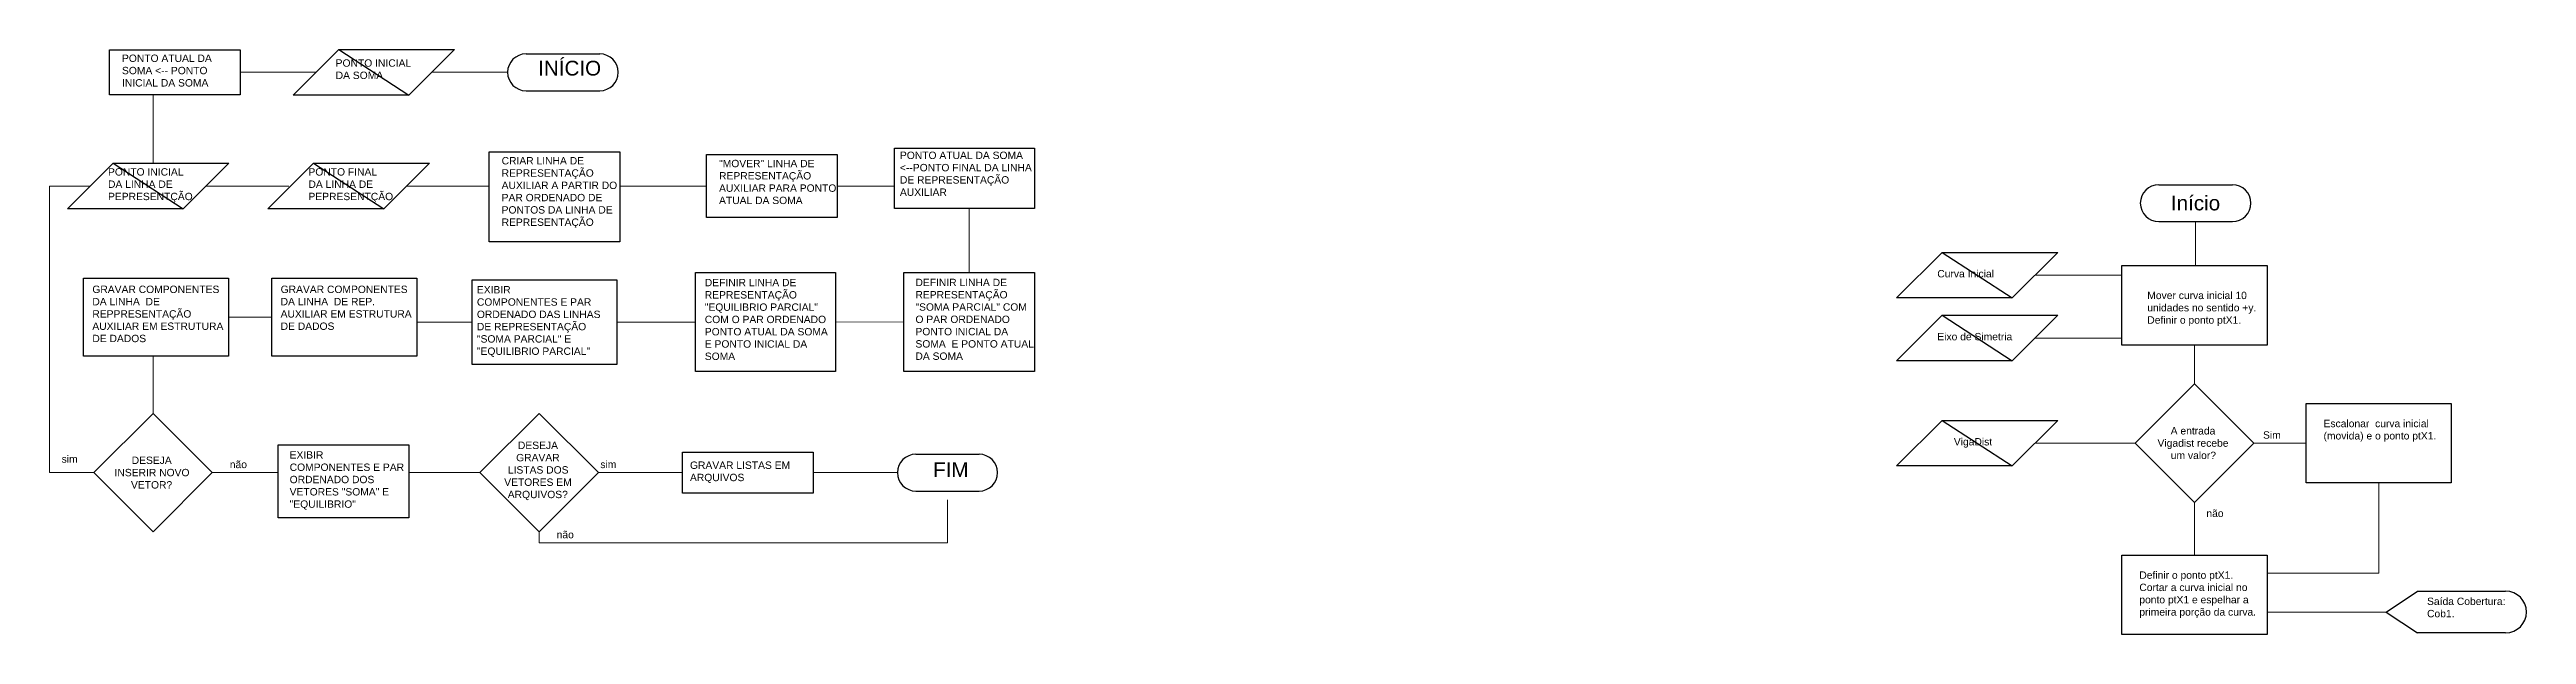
# Model space of a CAD drawing. Header units: metres. Extents: x 114 to 267, y 319 to 368.
# Drawn here: x 199.8 to 267, y 349.3 to 365.2 of the extents above; entities that cross this region are included whole.
import ezdxf

# ---------------------------------------------------------------- set-up
doc = ezdxf.new("R2010")
doc.units = ezdxf.units.M
doc.header["$LTSCALE"] = 0.0002
doc.layers.add('ARQ_0', color=7, linetype='Continuous', true_color=0xff7400, plot=False)
doc.layers.add('ARQ_ALV CT', color=4, linetype='Continuous')
doc.layers.add('ARQ_TXT 01', color=1, linetype='Continuous')
doc.layers.add('ARQ_COTA_AZUL', color=5, linetype='Continuous', lineweight=20, true_color=0x0000ff)
doc.styles.add('Arial', font='arial.ttf')
doc.styles.add('IBTH ANNOT .2', font='arial.ttf', dxfattribs={"height": 0.002})
doc.styles.add('IBTH ANNOT.4', font='arial.ttf', dxfattribs={"height": 0.004})
doc.dimstyles.new('IBHT_MILIMETRADA_INTERNA$7', dxfattribs={"dimtxt": 0.002, "dimasz": 0.004, "dimexe": 0.002, "dimexo": 0.001, "dimgap": 0.0005, "dimtad": 1, "dimdec": 0, "dimlfac": 1000, "dimzin": 4, "dimtxsty": 'Arial', "dimblk": 'DOTSMALL', "dimcen": 0.0005, "dimdle": 0.001, "dimclrd": 256, "dimclre": 256, "dimclrt": 1, "dimadec": 0, "dimazin": 0, "dimtfac": 1, "dimtdec": 0, "dimtmove": 0, "dimatfit": 2, "dimfxl": 0.003, "dimfxlon": 1, "dimlwd": -1, "dimarcsym": 0})

msp = doc.modelspace()

# ---------------------------------------------------------------- texts
at = {"layer": 'ARQ_TXT 01', "attachment_point": 1}
for s, width, heights, insert, char_height, style in [('PONTO ATUAL DA SOMA <-- PONTO INICIAL DA SOMA', 3.32491, [1.482], (201.727, 365.047), 0.2, 'IBTH ANNOT .2'), ('PONTO INICIAL \\PDA SOMA', 2.55899, [0], (207.524, 364.917), 0.2, 'IBTH ANNOT .2'), ('INÍCIO', 2, [0], (213.019, 364.878), 0.4, 'IBTH ANNOT.4'), ('PONTO INICIAL \\PDA LINHA DE PEPRESENTÇÃO', 2.55899, [0], (201.348, 361.963), 0.2, 'IBTH ANNOT .2'), ('PONTO FINAL\\PDA LINHA DE PEPRESENTÇÃO', 2.55899, [0], (206.786, 361.963), 0.2, 'IBTH ANNOT .2'), ('Início', 2, [0], (257.315, 361.219), 0.4, 'IBTH ANNOT.4'), ('Curva Inicial', 2.55899, [0], (250.977, 359.2), 0.2, 'IBTH ANNOT .2'), ('Eixo de Simetria', 2.55899, [0], (250.977, 357.493), 0.2, 'IBTH ANNOT .2'), ('\\pi0.46596;A entrada \\P\\pi0.10928;Vigadist recebe \\P\\pi0.46842;um valor? ', 2.13165, [0], (256.843, 354.937), 0.2, 'IBTH ANNOT .2'), ('\\pi1.0542;Sim', 2.55899, [0], (258.76, 354.823), 0.2, 'IBTH ANNOT .2'), ('\\pi1.0755;sim', 2.55899, [0], (199.015, 354.171), 0.2, 'IBTH ANNOT .2'), ('\\pi0.53295;DESEJA \\P\\pi0.48506;GRAVAR \\P\\pi0.26044;LISTAS DOS \\P\\pi0.16105;VETORES EM \\P\\pi0.25771;ARQUIVOS?', 2.13165, [0], (211.936, 354.543), 0.2, 'IBTH ANNOT .2'), ('VigaDist', 2.55899, [0], (251.426, 354.64), 0.2, 'IBTH ANNOT .2'), ('\\pi0.53295;DESEJA \\P\\pi0.06828;INSERIR NOVO \\P\\pi0.51453;VETOR?', 2.13165, [0], (201.457, 354.137), 0.2, 'IBTH ANNOT .2'), ('\\pi1.0608;não', 2.55899, [0], (203.592, 354.024), 0.2, 'IBTH ANNOT .2'), ('\\pi1.0755;sim', 2.55899, [0], (213.63, 354.024), 0.2, 'IBTH ANNOT .2'), ('GRAVAR LISTAS EM ARQUIVOS', 3.32491, [1.482], (217.137, 354.004), 0.2, 'IBTH ANNOT .2'), ('FIM', 2, [0], (223.733, 353.98), 0.4, 'IBTH ANNOT.4'), ('\\pi1.0608;não', 2.55899, [0], (212.459, 352.12), 0.2, 'IBTH ANNOT .2'), ('\\pi1.0608;não', 2.55899, [0], (257.217, 352.697), 0.2, 'IBTH ANNOT .2')]:
    msp.add_mtext_dynamic_manual_height_columns(s, width=width, gutter_width=2, heights=heights, dxfattribs=dict(at, insert=insert, char_height=char_height, style=style))
at = {"layer": 'ARQ_TXT 01', "char_height": 0.2, "attachment_point": 1, "style": 'IBTH ANNOT .2'}
for s, insert, width in [('CRIAR LINHA DE REPRESENTAÇÃO AUXILIAR A PARTIR DO PAR ORDENADO DE PONTOS DA LINHA DE REPRESENTAÇÃO', (212.027, 362.266), 3.20637), ('PONTO ATUAL DA SOMA <--PONTO FINAL DA LINHA DE REPRESENTAÇÃO AUXILIAR', (222.833, 362.413), 3.79694), ('"MOVER" LINHA DE REPRESENTAÇÃO AUXILIAR PARA PONTO ATUAL DA SOMA', (217.926, 362.19), 3.20637), ('DEFINIR LINHA DE REPRESENTAÇÃO  "EQUILIBRIO PARCIAL" COM O PAR ORDENADO PONTO ATUAL DA SOMA  E PONTO INICIAL DA SOMA', (217.539, 358.96), 3.48783), ('DEFINIR LINHA DE REPRESENTAÇÃO  "SOMA PARCIAL" COM O PAR ORDENADO PONTO INICIAL DA SOMA  E PONTO ATUAL DA SOMA', (223.254, 358.963), 3.23162), ('GRAVAR COMPONENTES DA LINHA  DE REPPRESENTAÇÃO  AUXILIAR EM ESTRUTURA DE DADOS ', (200.923, 358.776), 3.66862), ('GRAVAR COMPONENTES DA LINHA  DE REP. AUXILIAR EM ESTRUTURA DE DADOS ', (206.031, 358.776), 3.66862), ('EXIBIR\\PCOMPONENTES E PAR ORDENADO DAS LINHAS DE REPRESENTAÇÃO "SOMA PARCIAL" E "EQUILIBRIO PARCIAL"', (211.356, 358.765), 3.68995), ('Mover curva inicial 10 unidades no sentido +y.\\PDefinir o ponto ptX1.', (256.674, 358.611), 3.66862), ('Escalonar  curva inicial (movida) e o ponto ptX1. ', (261.456, 355.135), 3.66862), ('EXIBIR\\PCOMPONENTES E PAR ORDENADO DOS VETORES "SOMA" E "EQUILIBRIO"', (206.276, 354.282), 3.23162), ('Definir o ponto ptX1.\\PCortar a curva inicial no ponto ptX1 e espelhar a primeira porção da curva.', (256.458, 351.021), 3.66862), ('Saída Cobertura:\\PCob1.', (264.264, 350.31), 3.66862)]:
    msp.add_mtext(s, dxfattribs=dict(at, insert=insert, width=width))

# ---------------------------------------------------------------- blocks, each defined once
blk = doc.blocks.new('_DotSmall')
at = {"color": 0, "linetype": 'ByBlock', "const_width": 0.5}
blk.add_lwpolyline([(-0.0625, 0, 1), (0.0625, 0, 1)], format="xyb", close=True, dxfattribs=at)

# ---------------------------------------------------------------- linework, layer by layer
at = {"layer": 'ARQ_0'}
for p, q in [((207.608, 365.184), (209.514, 363.946)), ((201.485, 362.099), (203.391, 360.861)), ((206.923, 362.099), (208.828, 360.861)), ((251.106, 359.68), (253.012, 358.442)), ((251.106, 357.972), (253.012, 356.735)), ((251.106, 355.12), (253.012, 353.882))]:
    msp.add_line(p, q, dxfattribs=at)
at = {"layer": 'ARQ_ALV CT'}
for p, q in [((212.689, 365.065), (214.689, 365.065)), ((212.689, 364.065), (214.689, 364.065)), ((256.985, 361.515), (258.985, 361.515)), ((256.985, 360.515), (258.985, 360.515)), ((223.266, 354.201), (224.981, 354.201)), ((223.266, 353.201), (224.981, 353.201)), ((263.151, 349.919), (264.001, 350.484)), ((264.001, 350.484), (266.397, 350.484)), ((263.151, 349.919), (264.001, 349.355)), ((266.397, 349.355), (264.001, 349.355))]:
    msp.add_line(p, q, dxfattribs=at)
for points in [[(201.389, 365.174), (204.933, 365.174), (204.933, 363.956), (201.389, 363.956)], [(207.608, 365.184), (210.751, 365.184), (209.514, 363.946), (206.371, 363.946)], [(211.689, 362.408), (215.233, 362.408), (215.233, 359.969), (211.689, 359.969)], [(217.589, 362.332), (221.133, 362.332), (221.133, 360.627), (217.589, 360.627)], [(222.685, 362.508), (226.482, 362.508), (226.482, 360.87), (222.685, 360.87)], [(201.485, 362.099), (204.628, 362.099), (203.391, 360.861), (200.248, 360.861)], [(206.923, 362.099), (210.066, 362.099), (208.828, 360.861), (205.685, 360.861)], [(251.106, 359.68), (254.249, 359.68), (253.012, 358.442), (249.869, 358.442)], [(200.681, 358.978), (204.619, 358.978), (204.619, 356.866), (200.681, 356.866)], [(205.789, 358.978), (209.727, 358.978), (209.727, 356.866), (205.789, 356.866)], [(211.226, 358.938), (215.15, 358.938), (215.15, 356.637), (211.226, 356.637)], [(217.286, 359.133), (221.089, 359.133), (221.089, 356.442), (217.286, 356.442)], [(222.938, 359.136), (226.482, 359.136), (226.482, 356.446), (222.938, 356.446)], [(255.987, 359.319), (259.924, 359.319), (259.924, 357.165), (255.987, 357.165)], [(251.106, 357.972), (254.249, 357.972), (253.012, 356.735), (249.869, 356.735)], [(257.956, 352.892), (259.564, 354.501), (257.956, 356.109), (256.347, 354.501)], [(260.985, 355.577), (264.922, 355.577), (264.922, 353.424), (260.985, 353.424)], [(202.569, 352.093), (204.178, 353.701), (202.569, 355.31), (200.961, 353.701)], [(213.044, 352.093), (214.653, 353.701), (213.044, 355.31), (211.436, 353.701)], [(251.106, 355.12), (254.249, 355.12), (253.012, 353.882), (249.869, 353.882)], [(205.961, 354.455), (209.505, 354.455), (209.505, 352.479), (205.961, 352.479)], [(216.937, 354.255), (220.481, 354.255), (220.481, 353.148), (216.937, 353.148)], [(255.987, 351.463), (259.924, 351.463), (259.924, 349.31), (255.987, 349.31)]]:
    msp.add_lwpolyline(points, close=True, dxfattribs=at)
for centre, radius, start, end in [((212.689, 364.565), 0.5, 90, 270), ((214.689, 364.565), 0.5, 270, 90), ((256.985, 361.015), 0.5, 90, 270), ((258.985, 361.015), 0.5, 270, 90), ((223.266, 353.701), 0.5, 90, 270), ((224.981, 353.701), 0.5, 270, 90), ((266.397, 349.919), 0.565, 270, 90)]:
    msp.add_arc(centre, radius, start, end, dxfattribs=at)
at = {"layer": 'ARQ_COTA_AZUL'}
for p, q in [((262.954, 350.973), (262.954, 353.424)), ((213.044, 352.093), (213.044, 351.798))]:
    msp.add_line(p, q, dxfattribs=at)
msp.add_lwpolyline([(200.961, 353.701), (199.762, 353.701)], dxfattribs=at)

msp.set_redraw_order([(e.dxf.handle, doc.entitydb.next_handle()) for e in msp.query("TEXT MTEXT ATTDEF DIMENSION ARC_DIMENSION")])  # texts and dimensions are drawn at this point

# ---------------------------------------------------------------- leaders
at = {"layer": 'ARQ_COTA_AZUL'}
for points, override in [([(204.933, 364.565), (206.989, 364.565)], {"dimscale": 0}), ([(210.132, 364.565), (212.189, 364.565)], {"dimscale": 0}), ([(202.569, 362.099), (202.569, 363.956)], {"dimscale": 0}), ([(200.866, 361.48), (199.762, 361.48), (199.762, 353.701)], {"dimscale": 0}), ([(206.252, 361.48), (204.009, 361.48)], {"dimscale": 0}), ([(211.689, 361.48), (209.447, 361.48)], {"dimscale": 0}), ([(217.589, 361.48), (215.233, 361.48)], {"dimscale": 0}), ([(222.685, 361.48), (221.133, 361.48)], {"dimscale": 0}), ([(224.71, 359.136), (224.71, 360.87)], {"dimscale": 0}), ([(257.985, 359.319), (257.985, 360.515)], {"dimscale": 0, "dimgap": 0.0005, "dimtad": 1}), ([(255.987, 359.061), (253.63, 359.061)], {"dimscale": 0}), ([(204.619, 357.922), (205.789, 357.922)], {"dimscale": 0}), ([(209.727, 357.788), (211.226, 357.788)], {"dimscale": 0}), ([(215.147, 357.788), (217.286, 357.788)], {"dimscale": 0}), ([(221.089, 357.788), (222.938, 357.791)], {"dimscale": 0}), ([(202.569, 355.31), (202.569, 356.866)], {"dimscale": 0}), ([(255.987, 357.354), (253.63, 357.354)], {"dimscale": 0}), ([(257.956, 356.109), (257.956, 357.165)], {"dimscale": 0, "dimgap": 0.0005, "dimtad": 1}), ([(256.347, 354.501), (253.63, 354.501)], {"dimscale": 0}), ([(260.985, 354.501), (259.564, 354.501)], {"dimscale": 0}), ([(205.961, 353.701), (204.178, 353.701)], {"dimscale": 0}), ([(211.436, 353.701), (209.505, 353.701)], {"dimscale": 0}), ([(216.937, 353.701), (214.653, 353.701)], {"dimscale": 0}), ([(222.766, 353.701), (220.481, 353.701)], {"dimscale": 0}), ([(224.123, 352.962), (224.123, 351.798), (213.044, 351.798)], {"dimscale": 0}), ([(257.956, 351.463), (257.956, 352.892)], {"dimscale": 0}), ([(259.924, 350.973), (262.954, 350.973)], {"dimscale": 0}), ([(263.151, 349.919), (259.924, 349.919)], {"dimscale": 0})]:
    msp.add_leader(points, dimstyle='IBHT_MILIMETRADA_INTERNA$7', override=override, dxfattribs=at)

doc.saveas('drawing.dxf')
